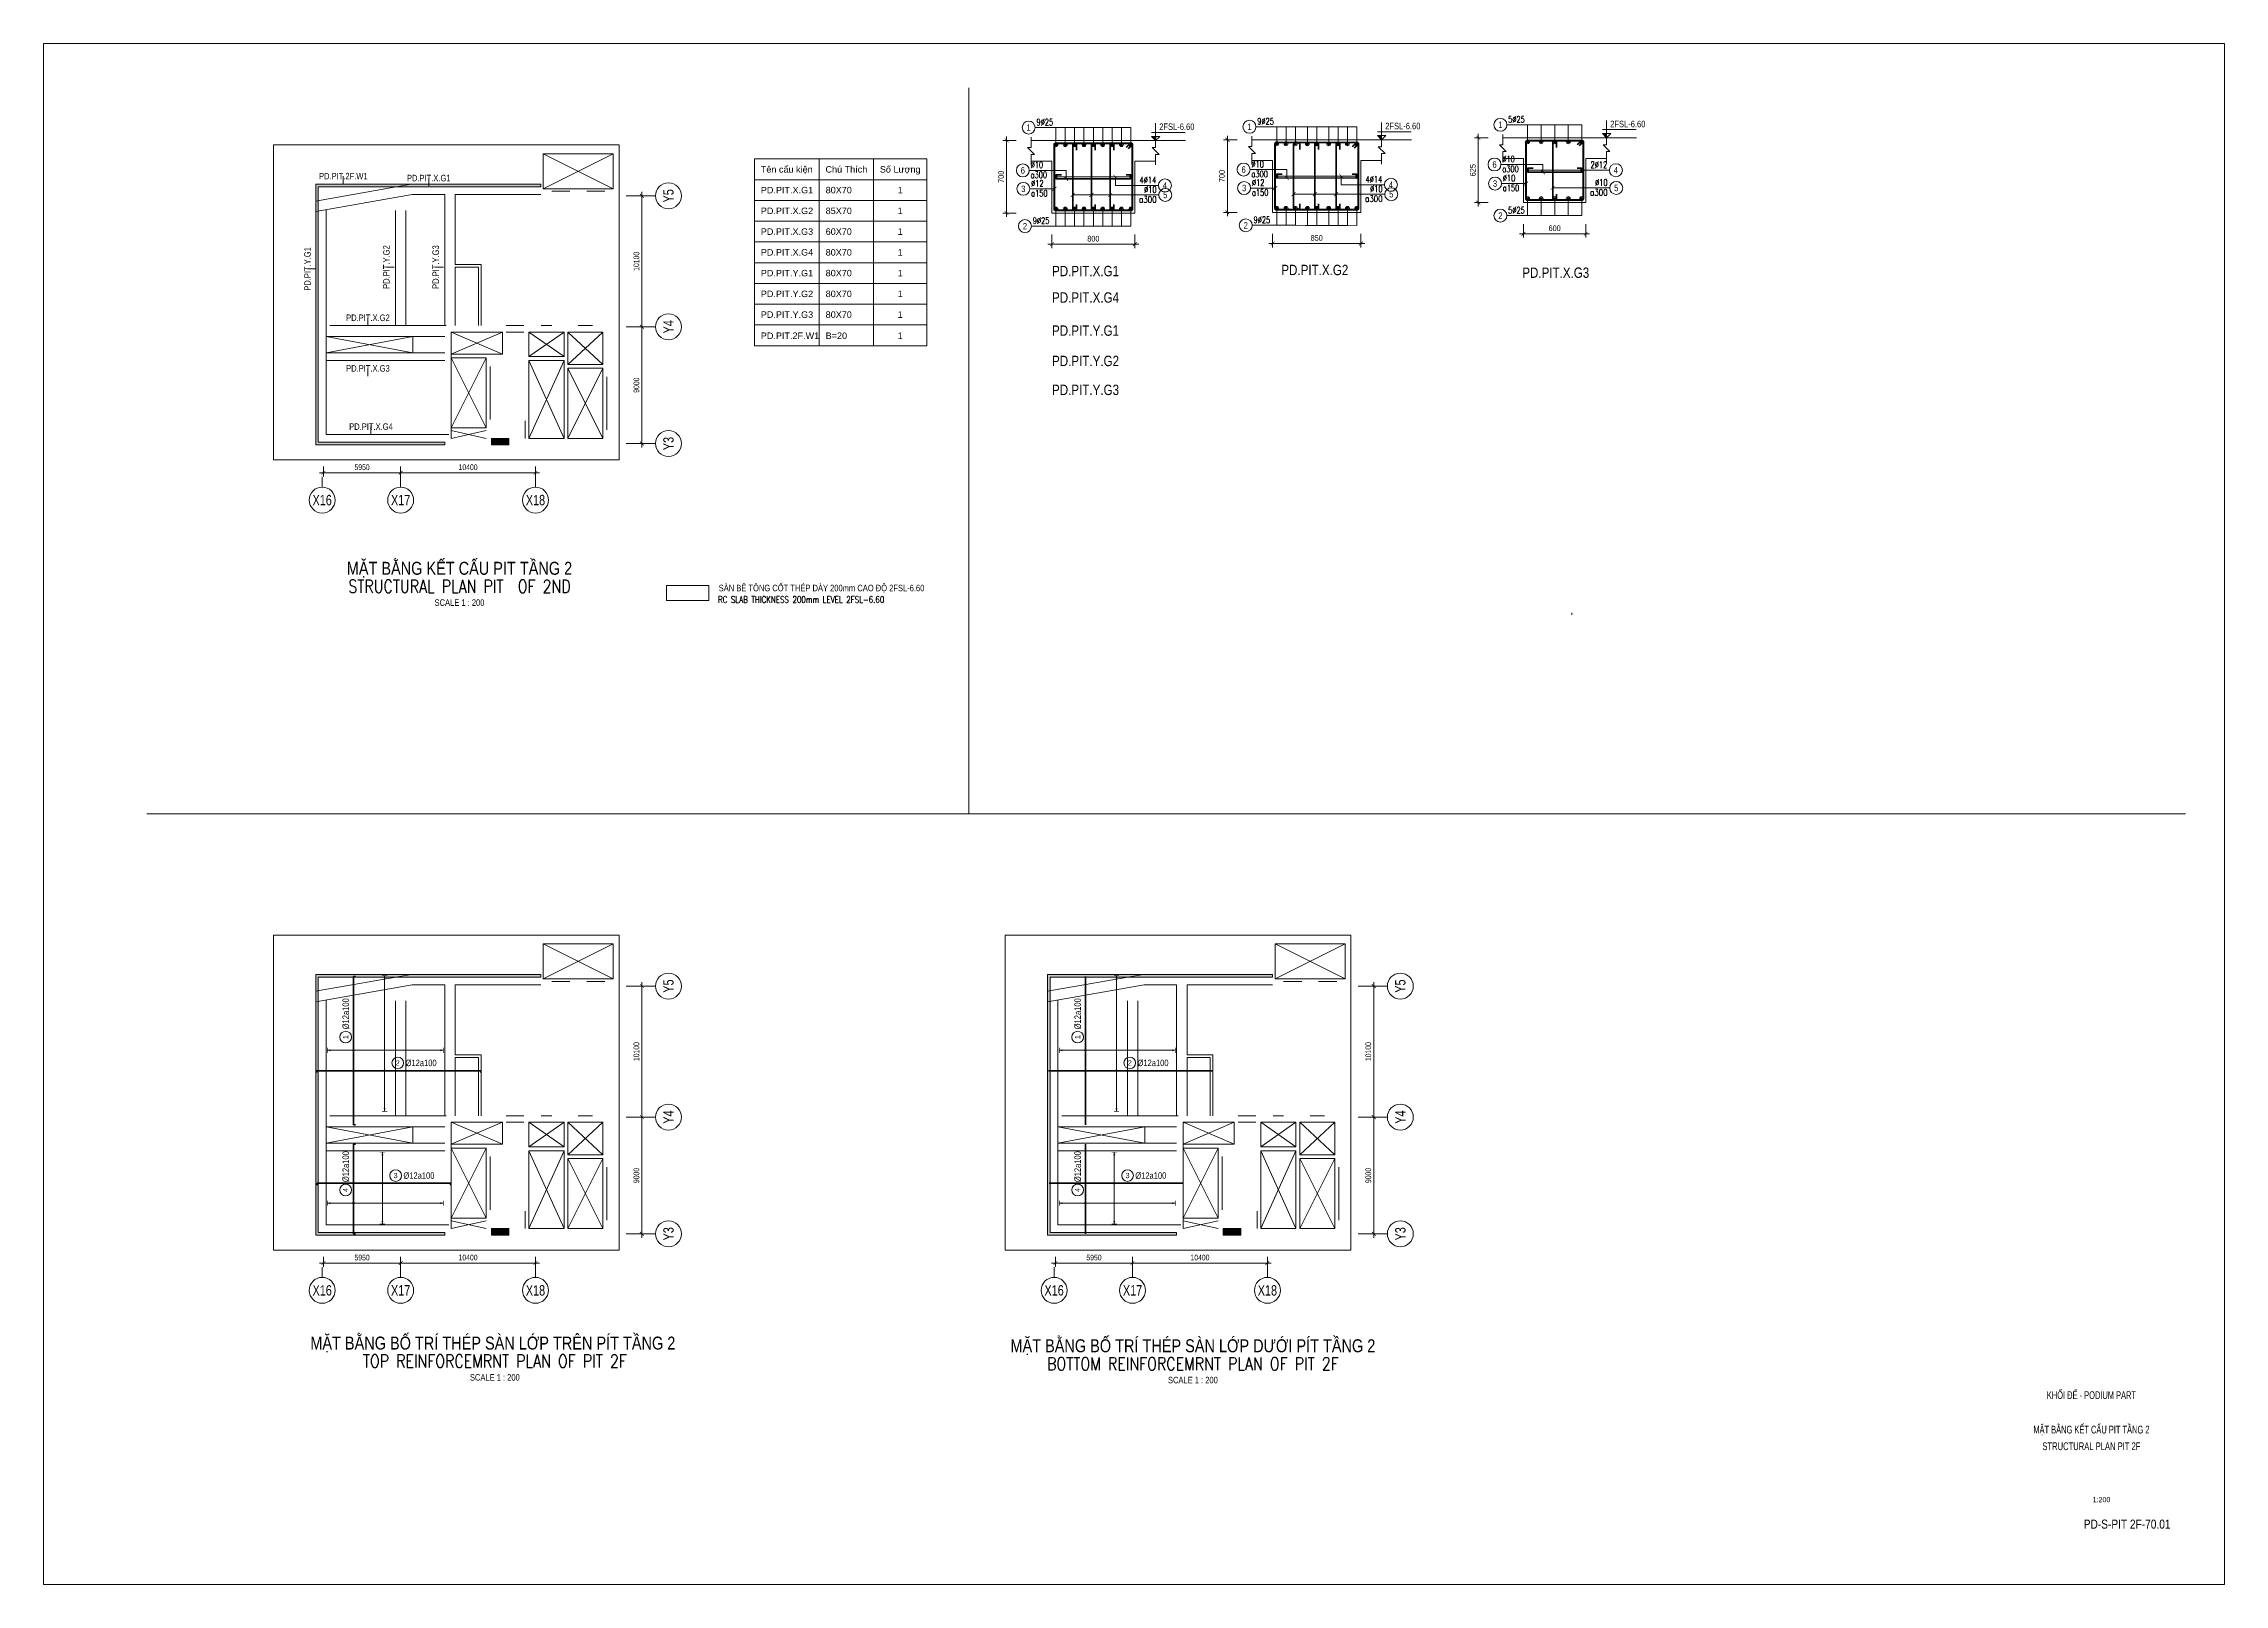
# Paper-space layout 'PD-S-3F-70.01' of a CAD drawing. Header units: millimetres. Extents: x 0 to 841, y 0 to 594.
# The model-space entities are those that its viewports show. They can reach past a viewport. Long polylines and large blocks are cut down to what shows.
import ezdxf
from ezdxf.enums import TextEntityAlignment as Align

# ---------------------------------------------------------------- set-up
doc = ezdxf.new("R2010")
doc.units = ezdxf.units.MM
doc.header["$MEASUREMENT"] = 0
for name, pattern in [('CENTER2', [1.125, 0.75, -0.125, 0.125, -0.125]), ('DASHED2', [9.525, 6.35, -3.175]), ('HIDDEN', [9.525, 6.35, -3.175])]:
    doc.linetypes.add(name, pattern=pattern)
doc.layers.get('Defpoints').update_dxf_attribs({"color": 153})
for name, color, linetype, lineweight in [('$1$NDC_S_VN TEXT', 7, 'Continuous', 20), ('$2$NDC_S_ANNO', 7, 'Continuous', 20), ('$2$NDC_S_DIM', 1, 'Continuous', 15), ('kata_dim', 8, 'Continuous', 5), ('kata_text', 7, 'Continuous', 30), ('NDC_FRAME', 7, 'Continuous', 18), ('NDC_S_ANNO', 7, 'Continuous', 20), ('NDC_S_AXIS', 5, 'CENTER2', 13), ('NDC_S_BEAM', 3, 'HIDDEN', 20), ('NDC_S_CONTINUOUS', 3, 'Continuous', 20), ('NDC_S_DIM', 1, 'Continuous', 9), ('NDC_S_ENG TEXT', 2, 'Continuous', 20), ('NDC_S_ENG TITLE', 3, 'Continuous', 20), ('NDC_S_OPENING', 9, 'DASHED2', 13), ('NDC_S_REBAR', 4, 'Continuous', 35), ('NDC_S_SLAB', 2, 'Continuous', 20), ('NDC_S_STIRRUP', 4, 'Continuous', 40), ('NDC_S_SYMBOL', 1, 'Continuous', 15), ('NDC_S_TEXT SYMBOL', 7, 'Continuous', 20), ('NDC_S_THIN LINE', 8, 'Continuous', 9), ('NDC_S_VN TEXT', 7, 'Continuous', 20), ('NDC_S_VN TITLE', 6, 'Continuous', 35)]:
    doc.layers.add(name, color=color, linetype=linetype, lineweight=lineweight)
doc.styles.add('$2$ARIAL', font='arial.ttf', dxfattribs={"width": 0.8})
doc.styles.add('$2$NDC_DIM', font='', dxfattribs={"width": 0.75})
doc.styles.add('ARIAL', font='arial.ttf', dxfattribs={"width": 0.8})
doc.styles.add('kata_text', font='arial.ttf', dxfattribs={"width": 0.8})
doc.styles.add('NDC_ANNO', font='', dxfattribs={"width": 0.8})
doc.styles.add('NDC_ARIAL', font='arial.ttf', dxfattribs={"width": 0.85})
doc.styles.add('NDC_DIM', font='', dxfattribs={"width": 0.75})
doc.styles.add('NDC_EN TXT', font='romans.shx', dxfattribs={"width": 0.8})
doc.styles.add('NDC_VIE TXT', font='arial.ttf', dxfattribs={"width": 0.8})
doc.styles.get('$2$NDC_DIM').set_extended_font_data('Dotum')
doc.styles.get('NDC_ANNO').set_extended_font_data('Dotum')
doc.styles.get('NDC_DIM').set_extended_font_data('Dotum')
doc.dimstyles.new('$2$NDC_dim_iso', dxfattribs={"dimtxt": 2.2, "dimasz": 1, "dimexe": 1.5, "dimexo": 2.5, "dimgap": 1, "dimtad": 1, "dimdec": 0, "dimzin": 0, "dimdsep": 46, "dimtxsty": '$2$NDC_DIM', "dimblk": '$2$DIMMARK', "dimcen": 0.09, "dimdle": 1.2, "dimclrd": 1, "dimclre": 1, "dimclrt": 3, "dimadec": 0, "dimazin": 0, "dimtfac": 1, "dimtdec": 0, "dimtix": 1, "dimtofl": 0, "dimtmove": 0, "dimatfit": 3, "dimfxl": 6, "dimfxlon": 1, "dimtolj": 1, "dimtzin": 0, "dimarcsym": 0})
doc.dimstyles.new('NDC_dim_200', dxfattribs={"dimscale": 200, "dimtxt": 2.2, "dimasz": 1.5, "dimexe": 1.5, "dimexo": 2.5, "dimgap": 1, "dimtad": 1, "dimdec": 0, "dimzin": 0, "dimdsep": 46, "dimtxsty": 'NDC_DIM', "dimblk": 'DIMMARK', "dimcen": 0.09, "dimdle": 1.2, "dimclrd": 1, "dimclre": 1, "dimclrt": 3, "dimadec": 0, "dimazin": 0, "dimtfac": 1, "dimtdec": 0, "dimtix": 1, "dimtofl": 0, "dimtmove": 0, "dimatfit": 3, "dimfxl": 6, "dimfxlon": 1, "dimtolj": 1, "dimtzin": 0, "dimarcsym": 0})
doc.dimstyles.new('NDC_dim_25', dxfattribs={"dimscale": 25, "dimtxt": 2.2, "dimasz": 1.5, "dimexe": 1.5, "dimexo": 2.5, "dimgap": 1, "dimtad": 1, "dimdec": 0, "dimzin": 0, "dimdsep": 46, "dimtxsty": 'ARIAL', "dimblk": 'DIMMARK', "dimcen": 0.09, "dimdle": 1.2, "dimclrd": 1, "dimclre": 1, "dimclrt": 3, "dimadec": 0, "dimazin": 0, "dimtfac": 1, "dimtdec": 0, "dimtix": 1, "dimtofl": 0, "dimtmove": 0, "dimatfit": 3, "dimfxl": 3.75, "dimfxlon": 1, "dimtolj": 1, "dimtzin": 0, "dimarcsym": 0})

psp = doc.layouts.new('PD-S-3F-70.01')

# ---------------------------------------------------------------- texts
at = {"color": 1, "linetype": 'Continuous', "style": 'NDC_ARIAL', "width": 0.85}
psp.add_text('1:200', height=2, dxfattribs=at).set_placement((793.62, 32.69), align=Align.MIDDLE_CENTER)
at = {"color": 1, "linetype": 'Continuous', "char_height": 3, "style": 'NDC_ARIAL'}
for s, insert, width, attachment_point in [('{\\W0.6;KHỐI ĐẾ - PODIUM PART}', (789.72, 72.93), 79.0015, 5), ('{\\W0.6;MẶT BẰNG KẾT CẤU PIT TẦNG 2}', (789.72, 61.17), 69.0096, 2), ('{\\W0.7;STRUCTURAL PLAN PIT 2F}', (789.72, 51.72), 65.5189, 8)]:
    psp.add_mtext(s, dxfattribs=dict(at, insert=insert, width=width, attachment_point=attachment_point))
at = {"color": 1, "linetype": 'Continuous', "insert": (820.23, 23.2), "char_height": 3.5, "attachment_point": 6, "style": 'NDC_ARIAL'}
psp.add_mtext('{\\W0.8;PD-S-PIT 2F-70.01}', dxfattribs=at)

msp = doc.modelspace()

# ---------------------------------------------------------------- texts
at = {"layer": 'NDC_S_ENG TEXT', "style": 'NDC_EN TXT', "width": 0.8}
msp.add_text('RC SLAB THICKNESS 200mm LEVEL 2FSL-6.60', height=500, dxfattribs=at).set_placement((54745, 55149))
at = {"layer": 'NDC_S_SLAB', "style": 'kata_text'}
for s, p in [('Tên cấu kiện', (60046, 88571)), ('Chú Thích', (64646, 88571)), ('Số Lượng', (68796, 88571)), ('1', (68796, 86971)), ('1', (68796, 85371)), ('1', (68796, 83771)), ('1', (68796, 82171)), ('1', (68796, 80571)), ('1', (68796, 78971)), ('1', (68796, 77371)), ('1', (68796, 75742))]:
    msp.add_text(s, height=500, dxfattribs=at).set_placement(p, align=Align.MIDDLE_CENTER)
for s, p in [('PD.PIT.X.G1', (58046, 86971)), ('80X70', (63046, 86971)), ('PD.PIT.X.G2', (58046, 85371)), ('85X70', (63046, 85371)), ('PD.PIT.X.G3', (58046, 83771)), ('PD.PIT.X.G4', (58046, 82171)), ('80X70', (63046, 82171)), ('60X70', (63046, 83771)), ('PD.PIT.Y.G1', (58046, 80571)), ('80X70', (63046, 80571)), ('PD.PIT.Y.G2', (58046, 78971)), ('80X70', (63046, 78971)), ('PD.PIT.Y.G3', (58046, 77371)), ('80X70', (63046, 77371)), ('PD.PIT.2F.W1', (58046, 75742)), ('B=20', (63046, 75742))]:
    msp.add_text(s, height=500, dxfattribs=at).set_placement(p, align=Align.MIDDLE_LEFT)
at = {"layer": 'NDC_S_VN TEXT', "style": 'NDC_VIE TXT', "width": 0.8}
msp.add_text('SÀN BÊ TÔNG CỐT THÉP DÀY 200mm CAO ĐỘ 2FSL-6.60', height=500, dxfattribs=at).set_placement((54796, 56040))

# ---------------------------------------------------------------- blocks, each defined once
blk = doc.blocks.new('Drawing name_symbol')
at = {"layer": 'NDC_S_ENG TITLE', "style": 'NDC_EN TXT', "width": 0.8}
blk.add_attdef('SECTDET1', text='', height=5, dxfattribs=at).set_placement((0, 1.01), align=Align.CENTER)
at = {"layer": 'NDC_S_TEXT SYMBOL', "lineweight": 25, "style": 'NDC_ANNO', "width": 0.8}
blk.add_attdef('SSCALE', text='', height=2.5, dxfattribs=at).set_placement((0, -4), align=Align.CENTER)
at = {"layer": 'NDC_S_VN TITLE', "style": 'NDC_VIE TXT', "width": 0.8}
blk.add_attdef('SECTDET2', text='', height=5, dxfattribs=at).set_placement((0, 7.97), align=Align.CENTER)
blk = doc.blocks.new('*U213')
h = blk.add_hatch(color=6)
edge = h.paths.add_edge_path()
edge.add_arc((-2.99, 0), 0.3, 0, 360)
for p, q in [((0, 0), (-29.29, 0)), ((-29.29, 0), (-29.29, -0.75)), ((0, 0), (34.07, 0)), ((34.07, 0), (34.07, -0.75)), ((-29.29, -0.75), (-29.29, -0.75)), ((34.07, -0.75), (34.07, -0.75))]:
    blk.add_line(p, q)
at = {"layer": 'kata_dim', "color": 6}
for q in [(-2.99, 36.61), (-2.99, -15.68)]:
    blk.add_line((-2.99, 0), q, dxfattribs=at)
for points in [[(-3.99, 36.61, 0.2, 0.2, 0), (-1.99, 36.61, 0, 0, 0)], [(-3.99, -15.68, 0.2, 0.2, 0), (-1.99, -15.68, 0, 0, 0)]]:
    blk.add_lwpolyline(points, format="xyseb", dxfattribs=at)
blk.add_circle((-2.99, 0), 0.3, dxfattribs=at)
at = {"layer": 'kata_dim'}
blk.add_circle((2.1, 3), 2.25, dxfattribs=at)
at = {"layer": 'kata_dim', "color": 6}
for points in [[(-3.39, 35.41), (-2.99, 36.61), (-2.59, 35.41)], [(-3.39, -14.48), (-2.99, -15.68), (-2.59, -14.48)]]:
    blk.add_solid(points, dxfattribs=at)
at = {"layer": 'kata_text', "style": 'kata_text', "width": 0.8}
blk.add_attdef('KHT', text='', height=2, dxfattribs=at).set_placement((2.1, 3), align=Align.MIDDLE_CENTER)
at = {"layer": 'kata_text', "color": 3, "style": 'kata_text', "width": 0.8}
blk.add_attdef('DKT', (5.1, 1.75), '', height=2.5, dxfattribs=at)
blk = doc.blocks.new('*U214')
h = blk.add_hatch(color=6)
edge = h.paths.add_edge_path()
edge.add_arc((-2.99, 0), 0.3, 0, 360)
for p, q in [((0, 0), (-31.74, 0)), ((-31.74, 0), (-31.74, -0.75)), ((0, 0), (25.42, 0)), ((25.42, 0), (25.42, -0.75)), ((-31.74, -0.75), (-31.74, -0.75)), ((25.42, -0.75), (25.42, -0.75))]:
    blk.add_line(p, q)
at = {"layer": 'kata_dim', "color": 6}
for q in [(-2.99, 10.07), (-2.99, -34.68)]:
    blk.add_line((-2.99, 0), q, dxfattribs=at)
for points in [[(-3.99, 10.07, 0.2, 0.2, 0), (-1.99, 10.07, 0, 0, 0)], [(-3.99, -34.68, 0.2, 0.2, 0), (-1.99, -34.68, 0, 0, 0)]]:
    blk.add_lwpolyline(points, format="xyseb", dxfattribs=at)
blk.add_circle((-2.99, 0), 0.3, dxfattribs=at)
at = {"layer": 'kata_dim'}
blk.add_circle((2.1, 3), 2.25, dxfattribs=at)
at = {"layer": 'kata_dim', "color": 6}
for points in [[(-3.39, 8.87), (-2.99, 10.07), (-2.59, 8.87)], [(-3.39, -33.48), (-2.99, -34.68), (-2.59, -33.48)]]:
    blk.add_solid(points, dxfattribs=at)
at = {"layer": 'kata_text', "style": 'kata_text', "width": 0.8}
blk.add_attdef('KHT', text='', height=2, dxfattribs=at).set_placement((2.1, 3), align=Align.MIDDLE_CENTER)
at = {"layer": 'kata_text', "color": 3, "style": 'kata_text', "width": 0.8}
blk.add_attdef('DKT', (5.1, 1.75), '', height=2.5, dxfattribs=at)
blk = doc.blocks.new('*U189')
at = {"layer": 'NDC_S_SYMBOL'}
blk.add_line((0, 5), (0, 9), dxfattribs=at)
blk.add_circle((0, 0), 5, dxfattribs=at)
at = {"layer": 'NDC_S_TEXT SYMBOL', "color": 7, "style": 'NDC_ANNO', "width": 0.8}
blk.add_attdef('GRID', text='', height=4, dxfattribs=at).set_placement((0, 0), align=Align.MIDDLE)
blk = doc.blocks.new('*U190')
at = {"layer": 'NDC_S_SYMBOL'}
blk.add_line((5, 0), (9, 0), dxfattribs=at)
blk.add_circle((0, 0), 5, dxfattribs=at)
at = {"layer": 'NDC_S_TEXT SYMBOL', "color": 7, "style": 'NDC_ANNO', "width": 0.8}
blk.add_attdef('GRID', text='', height=4, rotation=270, dxfattribs=at).set_placement((0, 0), align=Align.MIDDLE)
blk = doc.blocks.new('DIMMARK')
at = {"layer": 'NDC_S_DIM', "color": 1}
blk.add_line((-1.5, 0), (1, 0), dxfattribs=at)
at = {"layer": 'NDC_S_DIM', "color": 2, "const_width": 0.15}
blk.add_lwpolyline([(-0.5, -0.5), (0.5, 0.5)], dxfattribs=at)
blk = doc.blocks.new('*D317')
at = {"layer": 'Defpoints', "color": 0, "transparency": 16777216}
for p in [(-16350, -6553), (-10400, -6553), (-10400, -7540)]:
    blk.add_point(p, dxfattribs=at)
at = {"layer": 'NDC_FRAME', "color": 1, "lineweight": -2, "transparency": 16777216}
for p, q in [((-16350, -7053), (-16350, -7840)), ((-16050, -7540), (-10700, -7540)), ((-10400, -7053), (-10400, -7840))]:
    blk.add_line(p, q, dxfattribs=at)
at = {"layer": 'NDC_FRAME', "color": 1, "lineweight": -2, "transparency": 16777216, "xscale": 300, "yscale": 300, "zscale": 300, "rotation": 180}
blk.add_blockref('DIMMARK', (-16350, -7540), dxfattribs=at)
at = {"layer": 'NDC_FRAME', "color": 1, "lineweight": -2, "transparency": 16777216, "xscale": 300, "yscale": 300, "zscale": 300}
blk.add_blockref('DIMMARK', (-10400, -7540), dxfattribs=at)
at = {"layer": 'NDC_FRAME', "color": 3, "transparency": 16777216, "insert": (-13375, -7120), "char_height": 440, "attachment_point": 5, "style": 'NDC_DIM'}
blk.add_mtext('\\A1;5950', dxfattribs=at)
blk = doc.blocks.new('*D318')
at = {"layer": 'Defpoints', "color": 0, "transparency": 16777216}
for p in [(-10400, -6553), (0, -6553), (0, -7540)]:
    blk.add_point(p, dxfattribs=at)
at = {"layer": 'NDC_FRAME', "color": 1, "lineweight": -2, "transparency": 16777216}
for p, q in [((-10400, -7053), (-10400, -7840)), ((-10100, -7540), (-300, -7540)), ((0, -7053), (0, -7840))]:
    blk.add_line(p, q, dxfattribs=at)
at = {"layer": 'NDC_FRAME', "color": 1, "lineweight": -2, "transparency": 16777216, "xscale": 300, "yscale": 300, "zscale": 300, "rotation": 180}
blk.add_blockref('DIMMARK', (-10400, -7540), dxfattribs=at)
at = {"layer": 'NDC_FRAME', "color": 1, "lineweight": -2, "transparency": 16777216, "xscale": 300, "yscale": 300, "zscale": 300}
blk.add_blockref('DIMMARK', (0, -7540), dxfattribs=at)
at = {"layer": 'NDC_FRAME', "color": 3, "transparency": 16777216, "insert": (-5200, -7120), "char_height": 440, "attachment_point": 5, "style": 'NDC_DIM'}
blk.add_mtext('\\A1;10400', dxfattribs=at)
blk = doc.blocks.new('*D319')
at = {"layer": 'Defpoints', "color": 0, "transparency": 16777216}
for p in [(6444, 3711), (8206, 3711), (6444, -5289)]:
    blk.add_point(p, dxfattribs=at)
at = {"layer": 'NDC_FRAME', "color": 1, "lineweight": -2, "transparency": 16777216}
for p, q in [((7006, 3711), (8506, 3711)), ((8206, -4989), (8206, 3411)), ((7006, -5289), (8506, -5289))]:
    blk.add_line(p, q, dxfattribs=at)
at = {"layer": 'NDC_FRAME', "color": 1, "lineweight": -2, "transparency": 16777216, "xscale": 300, "yscale": 300, "zscale": 300}
for p, rotation in [((8206, 3711), 90), ((8206, -5289), 270)]:
    blk.add_blockref('DIMMARK', p, dxfattribs=dict(at, rotation=rotation))
at = {"layer": 'NDC_FRAME', "color": 3, "transparency": 16777216, "insert": (7786, -789), "char_height": 440, "attachment_point": 5, "rotation": 90, "style": 'NDC_DIM'}
blk.add_mtext('\\A1;9000', dxfattribs=at)
blk = doc.blocks.new('*D320')
at = {"layer": 'Defpoints', "color": 0, "transparency": 16777216}
for p in [(6444, 13811), (8206, 13811), (6444, 3711)]:
    blk.add_point(p, dxfattribs=at)
at = {"layer": 'NDC_FRAME', "color": 1, "lineweight": -2, "transparency": 16777216}
for p, q in [((7006, 13811), (8506, 13811)), ((8206, 4011), (8206, 13511)), ((7006, 3711), (8506, 3711))]:
    blk.add_line(p, q, dxfattribs=at)
at = {"layer": 'NDC_FRAME', "color": 1, "lineweight": -2, "transparency": 16777216, "xscale": 300, "yscale": 300, "zscale": 300}
for p, rotation in [((8206, 13811), 90), ((8206, 3711), 270)]:
    blk.add_blockref('DIMMARK', p, dxfattribs=dict(at, rotation=rotation))
at = {"layer": 'NDC_FRAME', "color": 3, "transparency": 16777216, "insert": (7786, 8761), "char_height": 440, "attachment_point": 5, "rotation": 90, "style": 'NDC_DIM'}
blk.add_mtext('\\A1;10100', dxfattribs=at)
blk = doc.blocks.new('$2$DIMMARK')
at = {"layer": '$2$NDC_S_DIM', "color": 1}
blk.add_line((-1.5, 0), (1, 0), dxfattribs=at)
at = {"layer": '$2$NDC_S_DIM', "color": 2, "const_width": 0.1}
blk.add_lwpolyline([(-0.42, -0.42), (0.42, 0.42)], dxfattribs=at)
blk = doc.blocks.new('*U287')
h = blk.add_hatch(color=6)
edge = h.paths.add_edge_path()
edge.add_arc((-2.99, 0), 0.3, 0, 360)
for p, q in [((0, 0), (-28.12, 0)), ((-28.12, 0), (-28.12, -0.75)), ((0, 0), (23.27, 0)), ((23.27, 0), (23.27, -0.75)), ((-28.12, -0.75), (-28.12, -0.75)), ((23.27, -0.75), (23.27, -0.75))]:
    blk.add_line(p, q)
at = {"layer": 'kata_dim', "color": 6}
for q in [(-2.99, 12.04), (-2.99, -15.68)]:
    blk.add_line((-2.99, 0), q, dxfattribs=at)
for points in [[(-3.99, 12.04, 0.2, 0.2, 0), (-1.99, 12.04, 0, 0, 0)], [(-3.99, -15.68, 0.2, 0.2, 0), (-1.99, -15.68, 0, 0, 0)]]:
    blk.add_lwpolyline(points, format="xyseb", dxfattribs=at)
blk.add_circle((-2.99, 0), 0.3, dxfattribs=at)
at = {"layer": 'kata_dim'}
blk.add_circle((2.1, 3), 2.25, dxfattribs=at)
at = {"layer": 'kata_dim', "color": 6}
for points in [[(-3.39, 10.84), (-2.99, 12.04), (-2.59, 10.84)], [(-3.39, -14.48), (-2.99, -15.68), (-2.59, -14.48)]]:
    blk.add_solid(points, dxfattribs=at)
at = {"layer": 'kata_text', "style": 'kata_text', "width": 0.8}
blk.add_attdef('KHT', text='', height=2, dxfattribs=at).set_placement((2.1, 3), align=Align.MIDDLE_CENTER)
at = {"layer": 'kata_text', "color": 3, "style": 'kata_text', "width": 0.8}
blk.add_attdef('DKT', (5.1, 1.75), '', height=2.5, dxfattribs=at)
blk = doc.blocks.new('*U288')
h = blk.add_hatch(color=6)
edge = h.paths.add_edge_path()
edge.add_arc((-2.99, 0), 0.3, 0, 360)
for p, q in [((0, 0), (-14.81, 0)), ((-14.81, 0), (-14.81, -0.75)), ((0, 0), (19.8, 0)), ((19.8, 0), (19.8, -0.75)), ((-14.81, -0.75), (-14.81, -0.75)), ((19.8, -0.75), (19.8, -0.75))]:
    blk.add_line(p, q)
at = {"layer": 'kata_dim', "color": 6}
for q in [(-2.99, 10.07), (-2.99, -34.68)]:
    blk.add_line((-2.99, 0), q, dxfattribs=at)
for points in [[(-3.99, 10.07, 0.2, 0.2, 0), (-1.99, 10.07, 0, 0, 0)], [(-3.99, -34.68, 0.2, 0.2, 0), (-1.99, -34.68, 0, 0, 0)]]:
    blk.add_lwpolyline(points, format="xyseb", dxfattribs=at)
blk.add_circle((-2.99, 0), 0.3, dxfattribs=at)
at = {"layer": 'kata_dim'}
blk.add_circle((2.1, 3), 2.25, dxfattribs=at)
at = {"layer": 'kata_dim', "color": 6}
for points in [[(-3.39, 8.87), (-2.99, 10.07), (-2.59, 8.87)], [(-3.39, -33.48), (-2.99, -34.68), (-2.59, -33.48)]]:
    blk.add_solid(points, dxfattribs=at)
at = {"layer": 'kata_text', "style": 'kata_text', "width": 0.8}
blk.add_attdef('KHT', text='', height=2, dxfattribs=at).set_placement((2.1, 3), align=Align.MIDDLE_CENTER)
at = {"layer": 'kata_text', "color": 3, "style": 'kata_text', "width": 0.8}
blk.add_attdef('DKT', (5.1, 1.75), '', height=2.5, dxfattribs=at)
blk = doc.blocks.new('*U292')
h = blk.add_hatch(color=6)
edge = h.paths.add_edge_path()
edge.add_arc((-2.99, 0), 0.3, 0, 360)
for p, q in [((0, 0), (-29.29, 0)), ((-29.29, 0), (-29.29, 0)), ((0, 0), (34.07, 0)), ((34.07, 0), (34.07, 0)), ((34.07, 0), (34.07, 0)), ((-29.29, 0), (-29.29, 0))]:
    blk.add_line(p, q)
at = {"layer": 'kata_dim', "color": 6}
for q in [(-2.99, 36.61), (-2.99, -15.68)]:
    blk.add_line((-2.99, 0), q, dxfattribs=at)
for points in [[(-3.99, 36.61, 0.2, 0.2, 0), (-1.99, 36.61, 0, 0, 0)], [(-3.99, -15.68, 0.2, 0.2, 0), (-1.99, -15.68, 0, 0, 0)]]:
    blk.add_lwpolyline(points, format="xyseb", dxfattribs=at)
blk.add_circle((-2.99, 0), 0.3, dxfattribs=at)
at = {"layer": 'kata_dim'}
blk.add_circle((2.1, 3), 2.25, dxfattribs=at)
at = {"layer": 'kata_dim', "color": 6}
for points in [[(-3.39, 35.41), (-2.99, 36.61), (-2.59, 35.41)], [(-3.39, -14.48), (-2.99, -15.68), (-2.59, -14.48)]]:
    blk.add_solid(points, dxfattribs=at)
at = {"layer": 'kata_text', "style": 'kata_text', "width": 0.8}
blk.add_attdef('KHT', text='', height=2, dxfattribs=at).set_placement((2.1, 3), align=Align.MIDDLE_CENTER)
at = {"layer": 'kata_text', "color": 3, "style": 'kata_text', "width": 0.8}
blk.add_attdef('DKT', (5.1, 1.75), '', height=2.5, dxfattribs=at)
blk = doc.blocks.new('*U291')
h = blk.add_hatch(color=6)
edge = h.paths.add_edge_path()
edge.add_arc((-2.99, 0), 0.3, 0, 360)
for p, q in [((0, 0), (-31.74, 0)), ((-31.74, 0), (-31.74, 0)), ((0, 0), (25.42, 0)), ((25.42, 0), (25.42, 0)), ((25.42, 0), (25.42, 0)), ((-31.74, 0), (-31.74, 0))]:
    blk.add_line(p, q)
at = {"layer": 'kata_dim', "color": 6}
for q in [(-2.99, 10.07), (-2.99, -34.68)]:
    blk.add_line((-2.99, 0), q, dxfattribs=at)
for points in [[(-3.99, 10.07, 0.2, 0.2, 0), (-1.99, 10.07, 0, 0, 0)], [(-3.99, -34.68, 0.2, 0.2, 0), (-1.99, -34.68, 0, 0, 0)]]:
    blk.add_lwpolyline(points, format="xyseb", dxfattribs=at)
blk.add_circle((-2.99, 0), 0.3, dxfattribs=at)
at = {"layer": 'kata_dim'}
blk.add_circle((2.1, 3), 2.25, dxfattribs=at)
at = {"layer": 'kata_dim', "color": 6}
for points in [[(-3.39, 8.87), (-2.99, 10.07), (-2.59, 8.87)], [(-3.39, -33.48), (-2.99, -34.68), (-2.59, -33.48)]]:
    blk.add_solid(points, dxfattribs=at)
at = {"layer": 'kata_text', "style": 'kata_text', "width": 0.8}
blk.add_attdef('KHT', text='', height=2, dxfattribs=at).set_placement((2.1, 3), align=Align.MIDDLE_CENTER)
at = {"layer": 'kata_text', "color": 3, "style": 'kata_text', "width": 0.8}
blk.add_attdef('DKT', (5.1, 1.75), '', height=2.5, dxfattribs=at)
blk = doc.blocks.new('*U290')
h = blk.add_hatch(color=6)
edge = h.paths.add_edge_path()
edge.add_arc((-2.99, 0), 0.3, 0, 360)
for p, q in [((0, 0), (-28.12, 0)), ((-28.12, 0), (-28.12, 0)), ((0, 0), (23.27, 0)), ((23.27, 0), (23.27, 0)), ((23.27, 0), (23.27, 0)), ((-28.12, 0), (-28.12, 0))]:
    blk.add_line(p, q)
at = {"layer": 'kata_dim', "color": 6}
for q in [(-2.99, 12.04), (-2.99, -15.68)]:
    blk.add_line((-2.99, 0), q, dxfattribs=at)
for points in [[(-3.99, 12.04, 0.2, 0.2, 0), (-1.99, 12.04, 0, 0, 0)], [(-3.99, -15.68, 0.2, 0.2, 0), (-1.99, -15.68, 0, 0, 0)]]:
    blk.add_lwpolyline(points, format="xyseb", dxfattribs=at)
blk.add_circle((-2.99, 0), 0.3, dxfattribs=at)
at = {"layer": 'kata_dim'}
blk.add_circle((2.1, 3), 2.25, dxfattribs=at)
at = {"layer": 'kata_dim', "color": 6}
for points in [[(-3.39, 10.84), (-2.99, 12.04), (-2.59, 10.84)], [(-3.39, -14.48), (-2.99, -15.68), (-2.59, -14.48)]]:
    blk.add_solid(points, dxfattribs=at)
at = {"layer": 'kata_text', "style": 'kata_text', "width": 0.8}
blk.add_attdef('KHT', text='', height=2, dxfattribs=at).set_placement((2.1, 3), align=Align.MIDDLE_CENTER)
at = {"layer": 'kata_text', "color": 3, "style": 'kata_text', "width": 0.8}
blk.add_attdef('DKT', (5.1, 1.75), '', height=2.5, dxfattribs=at)
blk = doc.blocks.new('*U289')
h = blk.add_hatch(color=6)
edge = h.paths.add_edge_path()
edge.add_arc((-2.99, 0), 0.3, 0, 360)
for p, q in [((0, 0), (-14.81, 0)), ((-14.81, 0), (-14.81, 0)), ((0, 0), (19.8, 0)), ((19.8, 0), (19.8, 0)), ((19.8, 0), (19.8, 0)), ((-14.81, 0), (-14.81, 0))]:
    blk.add_line(p, q)
at = {"layer": 'kata_dim', "color": 6}
for q in [(-2.99, 10.07), (-2.99, -34.68)]:
    blk.add_line((-2.99, 0), q, dxfattribs=at)
for points in [[(-3.99, 10.07, 0.2, 0.2, 0), (-1.99, 10.07, 0, 0, 0)], [(-3.99, -34.68, 0.2, 0.2, 0), (-1.99, -34.68, 0, 0, 0)]]:
    blk.add_lwpolyline(points, format="xyseb", dxfattribs=at)
blk.add_circle((-2.99, 0), 0.3, dxfattribs=at)
at = {"layer": 'kata_dim'}
blk.add_circle((2.1, 3), 2.25, dxfattribs=at)
at = {"layer": 'kata_dim', "color": 6}
for points in [[(-3.39, 8.87), (-2.99, 10.07), (-2.59, 8.87)], [(-3.39, -33.48), (-2.99, -34.68), (-2.59, -33.48)]]:
    blk.add_solid(points, dxfattribs=at)
at = {"layer": 'kata_text', "style": 'kata_text', "width": 0.8}
blk.add_attdef('KHT', text='', height=2, dxfattribs=at).set_placement((2.1, 3), align=Align.MIDDLE_CENTER)
at = {"layer": 'kata_text', "color": 3, "style": 'kata_text', "width": 0.8}
blk.add_attdef('DKT', (5.1, 1.75), '', height=2.5, dxfattribs=at)
blk = doc.blocks.new('kata_block_CT')
at = {"layer": 'NDC_S_ANNO'}
blk.add_hatch(color=3, dxfattribs=at).paths.add_polyline_path([(0, 1.6), (-1.61, 1.6), (0, 0)])
at = {"layer": 'NDC_S_ANNO', "ltscale": 50}
h = blk.add_hatch(dxfattribs=at)
h.set_pattern_fill('ANSI31', color=256, scale=1.406251, style=0)
h.set_pattern_definition([(45, (0, 5e-12), (-3.157, 3.157), [])])
h.paths.add_polyline_path([(0, 1.6), (0, 0), (1.61, 1.6)])
for p, q in [((11.56, 0), (-1.64, 0)), ((-1.59, 3.14), (11.47, 3.14))]:
    blk.add_line(p, q, dxfattribs=at)
at = {"layer": 'NDC_S_ANNO', "color": 8, "ltscale": 50}
blk.add_lwpolyline([(0, 0), (-1.61, 1.6), (0, 1.6)], dxfattribs=at)
at = {"layer": 'NDC_S_ANNO', "ltscale": 50}
for points in [[(0, 0), (-1.61, 1.6), (0, 1.6)], [(0, 6.69), (0, 0)], [(0, 0), (1.61, 1.6), (0, 1.6)]]:
    blk.add_lwpolyline(points, dxfattribs=at)
at = {"layer": 'NDC_S_TEXT SYMBOL', "color": 3, "style": 'NDC_ANNO', "width": 0.8}
blk.add_attdef('CT', (1.41, 4.07), '', height=2.5, dxfattribs=at)
blk = doc.blocks.new('*D225')
at = {"layer": 'Defpoints', "color": 0, "transparency": 16777216}
for p in [(79018, 73132), (79818, 73132), (79818, 72832)]:
    blk.add_point(p, dxfattribs=at)
at = {"layer": 'NDC_S_DIM', "color": 1, "lineweight": -2, "transparency": 16777216}
for p, q in [((79018, 72925), (79018, 72794)), ((79055, 72832), (79780, 72832)), ((79818, 72925), (79818, 72794))]:
    blk.add_line(p, q, dxfattribs=at)
at = {"layer": 'NDC_S_DIM', "color": 1, "lineweight": -2, "transparency": 16777216, "xscale": 37.5, "yscale": 37.5, "zscale": 37.5, "rotation": 180}
blk.add_blockref('DIMMARK', (79018, 72832), dxfattribs=at)
at = {"layer": 'NDC_S_DIM', "color": 1, "lineweight": -2, "transparency": 16777216, "xscale": 37.5, "yscale": 37.5, "zscale": 37.5}
blk.add_blockref('DIMMARK', (79818, 72832), dxfattribs=at)
at = {"layer": 'NDC_S_DIM', "color": 3, "transparency": 16777216, "insert": (79418, 72885), "char_height": 55, "attachment_point": 5, "style": 'ARIAL'}
blk.add_mtext('\\A1;800', dxfattribs=at)
blk = doc.blocks.new('*D226')
at = {"layer": 'Defpoints', "color": 0, "transparency": 16777216}
for p in [(79088, 73832), (78582, 73132), (79088, 73132)]:
    blk.add_point(p, dxfattribs=at)
at = {"layer": 'NDC_S_DIM', "color": 1, "lineweight": -2, "transparency": 16777216}
for p, q in [((78675, 73832), (78544, 73832)), ((78582, 73794), (78582, 73169)), ((78675, 73132), (78544, 73132))]:
    blk.add_line(p, q, dxfattribs=at)
at = {"layer": 'NDC_S_DIM', "color": 1, "lineweight": -2, "transparency": 16777216, "xscale": 37.5, "yscale": 37.5, "zscale": 37.5}
for p, rotation in [((78582, 73832), 90), ((78582, 73132), 270)]:
    blk.add_blockref('DIMMARK', p, dxfattribs=dict(at, rotation=rotation))
at = {"layer": 'NDC_S_DIM', "color": 3, "transparency": 16777216, "insert": (78528, 73482), "char_height": 55, "attachment_point": 5, "rotation": 90, "style": 'ARIAL'}
blk.add_mtext('\\A1;700', dxfattribs=at)
blk = doc.blocks.new('kata_block_THEP')
at = {"layer": 'NDC_S_REBAR', "color": 0}
for p, q in [((-0.5, 0), (0.5, 0)), ((-0.35, 0.35), (0.35, -0.35)), ((0.35, 0.35), (-0.35, -0.35)), ((0, 0.5), (0, -0.5))]:
    blk.add_line(p, q, dxfattribs=at)
at = {"layer": 'NDC_S_REBAR', "color": 0, "const_width": 0.0833}
blk.add_lwpolyline([(-0.5, 0, 1), (0.5, 0, 1), (-0.5, 0, 1)], format="xyb", dxfattribs=at)
blk = doc.blocks.new('*U296')
blk.add_circle((-2.5, 0), 2.5)
at = {"layer": 'NDC_S_VN TEXT', "color": 7, "style": 'ARIAL', "width": 0.8}
blk.add_attdef('SH2', text='', height=2.5, dxfattribs=at).set_placement((-2.5, 0), align=Align.MIDDLE)
at = {"layer": 'NDC_S_VN TEXT', "color": 3, "style": 'NDC_EN TXT', "width": 0.75}
blk.add_attdef('DK1', (0.5, 0.85), '', height=2.5, dxfattribs=at)
blk = doc.blocks.new('*U297')
blk.add_circle((-2.5, 0), 2.5)
at = {"layer": 'NDC_S_VN TEXT', "color": 7, "style": 'ARIAL', "width": 0.8}
blk.add_attdef('SH2', text='', height=2.5, dxfattribs=at).set_placement((-2.5, 0), align=Align.MIDDLE)
at = {"layer": 'NDC_S_VN TEXT', "color": 3, "style": 'NDC_EN TXT', "width": 0.75}
for tag, p in [('DK1', (0.5, 0.85)), ('KC1', (0.5, -2.97))]:
    blk.add_attdef(tag, p, '', height=2.5, dxfattribs=at)
blk = doc.blocks.new('*U298')
blk.add_circle((2.5, 0), 2.5)
at = {"layer": 'NDC_S_VN TEXT', "color": 3, "style": 'NDC_EN TXT'}
for tag, width, p in [('DK2', 0.75, (-0.85, 0.85)), ('KC2', 0.8, (-0.85, -2.97))]:
    blk.add_attdef(tag, text='', height=2.5, dxfattribs=dict(at, width=width)).set_placement(p, align=Align.RIGHT)
at = {"layer": 'NDC_S_VN TEXT', "color": 7, "style": 'ARIAL', "width": 0.8}
blk.add_attdef('SH3', text='', height=2.5, dxfattribs=at).set_placement((2.5, 0), align=Align.MIDDLE)
blk = doc.blocks.new('*U299')
blk.add_circle((2.5, 0), 2.5)
at = {"layer": 'NDC_S_VN TEXT', "color": 3, "style": 'NDC_EN TXT', "width": 0.75}
blk.add_attdef('DK2', text='', height=2.5, dxfattribs=at).set_placement((-0.85, 0.85), align=Align.RIGHT)
at = {"layer": 'NDC_S_VN TEXT', "color": 7, "style": 'ARIAL', "width": 0.8}
blk.add_attdef('SH3', text='', height=2.5, dxfattribs=at).set_placement((2.5, 0), align=Align.MIDDLE)
blk = doc.blocks.new('kata_block_TD')
at = {"color": 6, "linetype": 'ByBlock', "lineweight": -2, "style": 'ARIAL', "width": 0.8}
blk.add_attdef('SECTDET2', text='', height=5, dxfattribs=at).set_placement((0, 8), align=Align.CENTER)
at = {"color": 0, "linetype": 'ByBlock', "lineweight": -2, "style": 'ARIAL', "width": 0.8}
blk.add_attdef('SECTDET1', text='', height=5, dxfattribs=at).set_placement((0, 1.5), align=Align.CENTER)
at = {"color": 3, "lineweight": 25, "style": 'ARIAL', "width": 0.8}
blk.add_attdef('SSCALE', text='', height=2.5, dxfattribs=at).set_placement((0, -4), align=Align.CENTER)
blk = doc.blocks.new('*D293')
at = {"layer": 'Defpoints', "color": 0, "transparency": 16777216}
for p in [(87766, 77437), (88616, 77436), (88616, 77137)]:
    blk.add_point(p, dxfattribs=at)
at = {"layer": 'NDC_S_DIM', "color": 1, "lineweight": -2, "transparency": 16777216}
for p, q in [((87766, 77231), (87766, 77099)), ((88616, 77231), (88616, 77099)), ((87804, 77137), (88579, 77137))]:
    blk.add_line(p, q, dxfattribs=at)
at = {"layer": 'NDC_S_DIM', "color": 1, "lineweight": -2, "transparency": 16777216, "xscale": 37.5, "yscale": 37.5, "zscale": 37.5, "rotation": 180}
blk.add_blockref('DIMMARK', (87766, 77137), dxfattribs=at)
at = {"layer": 'NDC_S_DIM', "color": 1, "lineweight": -2, "transparency": 16777216, "xscale": 37.5, "yscale": 37.5, "zscale": 37.5}
blk.add_blockref('DIMMARK', (88616, 77137), dxfattribs=at)
at = {"layer": 'NDC_S_DIM', "color": 3, "transparency": 16777216, "insert": (88191, 77190), "char_height": 55, "attachment_point": 5, "style": 'ARIAL'}
blk.add_mtext('\\A1;850', dxfattribs=at)
blk = doc.blocks.new('*D294')
at = {"layer": 'Defpoints', "color": 0, "transparency": 16777216}
for p in [(87836, 78137), (87330, 77437), (87836, 77437)]:
    blk.add_point(p, dxfattribs=at)
at = {"layer": 'NDC_S_DIM', "color": 1, "lineweight": -2, "transparency": 16777216}
for p, q in [((87424, 78137), (87293, 78137)), ((87330, 78099), (87330, 77474)), ((87424, 77437), (87293, 77437))]:
    blk.add_line(p, q, dxfattribs=at)
at = {"layer": 'NDC_S_DIM', "color": 1, "lineweight": -2, "transparency": 16777216, "xscale": 37.5, "yscale": 37.5, "zscale": 37.5}
for p, rotation in [((87330, 78137), 90), ((87330, 77437), 270)]:
    blk.add_blockref('DIMMARK', p, dxfattribs=dict(at, rotation=rotation))
at = {"layer": 'NDC_S_DIM', "color": 3, "transparency": 16777216, "insert": (87277, 77787), "char_height": 55, "attachment_point": 5, "rotation": 90, "style": 'ARIAL'}
blk.add_mtext('\\A1;700', dxfattribs=at)
blk = doc.blocks.new('*D223')
at = {"layer": 'Defpoints', "color": 0, "transparency": 16777216}
for p in [(567, 249), (1167, 249), (1167, -51)]:
    blk.add_point(p, dxfattribs=at)
at = {"layer": 'NDC_S_DIM', "color": 1, "lineweight": -2, "transparency": 16777216}
for p, q in [((567, 43), (567, -88)), ((1167, 43), (1167, -88)), ((605, -51), (1130, -51))]:
    blk.add_line(p, q, dxfattribs=at)
at = {"layer": 'NDC_S_DIM', "color": 1, "lineweight": -2, "transparency": 16777216, "xscale": 37.5, "yscale": 37.5, "zscale": 37.5, "rotation": 180}
blk.add_blockref('DIMMARK', (567, -51), dxfattribs=at)
at = {"layer": 'NDC_S_DIM', "color": 1, "lineweight": -2, "transparency": 16777216, "xscale": 37.5, "yscale": 37.5, "zscale": 37.5}
blk.add_blockref('DIMMARK', (1167, -51), dxfattribs=at)
at = {"layer": 'NDC_S_DIM', "color": 3, "transparency": 16777216, "insert": (867, 2), "char_height": 55, "attachment_point": 5, "style": 'ARIAL'}
blk.add_mtext('\\A1;600', dxfattribs=at)
blk = doc.blocks.new('*D224')
at = {"layer": 'Defpoints', "color": 0, "transparency": 16777216}
for p in [(637, 874), (131, 249), (637, 249)]:
    blk.add_point(p, dxfattribs=at)
at = {"layer": 'NDC_S_DIM', "color": 1, "lineweight": -2, "transparency": 16777216}
for p, q in [((225, 874), (94, 874)), ((131, 837), (131, 287)), ((225, 249), (94, 249))]:
    blk.add_line(p, q, dxfattribs=at)
at = {"layer": 'NDC_S_DIM', "color": 1, "lineweight": -2, "transparency": 16777216, "xscale": 37.5, "yscale": 37.5, "zscale": 37.5}
for p, rotation in [((131, 874), 90), ((131, 249), 270)]:
    blk.add_blockref('DIMMARK', p, dxfattribs=dict(at, rotation=rotation))
at = {"layer": 'NDC_S_DIM', "color": 3, "transparency": 16777216, "insert": (78, 562), "char_height": 55, "attachment_point": 5, "rotation": 90, "style": 'ARIAL'}
blk.add_mtext('\\A1;625', dxfattribs=at)
blk = doc.blocks.new('A$C26D4552A')
at = {"layer": 'NDC_FRAME'}
h = blk.add_hatch(color=251, dxfattribs=at)
h.dxf.hatch_style = 1
h.paths.add_polyline_path([(-2050, -4888.9), (-3400, -4888.9), (-3400, -5388.9), (-2050, -5388.9)])
at = {"layer": 'NDC_S_SLAB'}
h = blk.add_hatch(dxfattribs=at)
h.set_pattern_fill('ANSI31', color=253, scale=10)
h.set_pattern_definition([(45, (-40665, -72718), (-0.883883476, 0.883883476), [])])
h.paths.add_polyline_path([(-7000, -5388.9), (-16950.1, -5388.9), (-16950.1, 14711.1), (400, 14711.1), (400, 14511.1), (-16750.1, 14511.1), (-16750.1, -5188.9), (-7000, -5188.9)])
at = {"layer": 'NDC_FRAME', "color": 6}
blk.add_lwpolyline([(-2050, -4888.9), (-3400, -4888.9), (-3400, -5388.9), (-2050, -5388.9)], close=True, dxfattribs=at)
at = {"layer": 'NDC_S_BEAM', "ltscale": 150}
for p, q in [((-9578.6, 14711.1), (-16970, 13411.1)), ((-9508.8, 13911.1), (-16950.1, 12602.3)), ((-9508.8, 13911.1), (-7000, 13911.1)), ((-7000, 3811.1), (-7000, 13911.1)), ((-16150.1, 12743), (-16150.1, -4588.9)), ((-10799.9, 12672), (-10799.9, 3822)), ((-10000.1, 12687), (-10000.1, 3837)), ((-6200, 3811.1), (-6200, 8300.7)), ((-4405.1, 8300.7), (-6200, 8300.7)), ((-4405.1, 8300.7), (-4405.1, 3811.1)), ((-15857.5, 3811.1), (-6887.5, 3811.1)), ((-16150.1, 1711.1), (-7000, 1711.1)), ((-15970, 2961.1), (-7000, 2961.1)), ((-16150.1, 1111.1), (-7000, 1111.1))]:
    blk.add_line(p, q, dxfattribs=at)
at = {"layer": 'NDC_S_BEAM', "ltscale": 200}
for p, q in [((-6500, -4888.9), (-6500, 3311.1)), ((-2250, 3311.1), (-900, 3311.1)), ((-3800, -3438.9), (-3800, 661.1)), ((-3500, -3438.9), (-3500, 661.1)), ((-16150.1, -4588.9), (-6673.5, -4588.9)), ((-800, -3538.9), (-800, -4888.9))]:
    blk.add_line(p, q, dxfattribs=at)
at = {"layer": 'NDC_S_OPENING', "ltscale": 200}
for p, q in [((600, 14361.1), (6000, 17061.1)), ((600, 17061.1), (6000, 14361.1)), ((-16150.1, 1711.1), (-9450, 2961.1)), ((-16150.1, 2961.1), (-9450, 1711.1)), ((-6500, 3311.1), (-2550, 1611.1)), ((-6500, 1611.1), (-2550, 3311.1)), ((-6500, 3311.1), (-2550, 1611.1)), ((-6500, 1611.1), (-2550, 3311.1)), ((-500, 3311.1), (2200, 1411.1)), ((-500, 1411.1), (2200, 3311.1)), ((-500, 3311.1), (2200, 1411.1)), ((-500, 1411.1), (2200, 3311.1)), ((2500, 3311.1), (5200, 811.1)), ((2500, 811.1), (5200, 3311.1)), ((2500, 3311.1), (5200, 811.1)), ((2500, 811.1), (5200, 3311.1)), ((-6500, -4088.9), (-3800, 1311.1)), ((-6500, 1311.1), (-3800, -4088.9)), ((-6500, -4088.9), (-3800, 1311.1)), ((-6500, 1311.1), (-3800, -4088.9)), ((-500, -4888.9), (2200, 1111.1)), ((2200, -4888.9), (-500, 1111.1)), ((-500, -4888.9), (2200, 1111.1)), ((2200, -4888.9), (-500, 1111.1)), ((2500, -4888.9), (5200, 511.1)), ((2500, 511.1), (5200, -4888.9)), ((2500, -4888.9), (5200, 511.1)), ((2500, 511.1), (5200, -4888.9)), ((-6500, -4888.9), (-3800, -4288.9)), ((-6500, -4288.9), (-3800, -4888.9)), ((-6500, -4888.9), (-3800, -4288.9)), ((-6500, -4288.9), (-3800, -4888.9))]:
    blk.add_line(p, q, dxfattribs=at)
at = {"layer": 'NDC_S_SLAB'}
for p, q in [((-6200, 13911.1), (400, 13911.1)), ((-6200, 8511.1), (-6200, 13911.1)), ((1250, 14161.1), (2650, 14161.1)), ((3950, 14161.1), (5350, 14161.1)), ((-4194.9, 8511.1), (-6200, 8511.1)), ((-4194.9, 8511.1), (-4194.9, 3811.1)), ((-2250, 3811.1), (-900, 3811.1)), ((450, 3811.1), (1250, 3811.1)), ((3300, 3811.1), (4400, 3811.1)), ((5500, -4238.9), (5500, -138.9))]:
    blk.add_line(p, q, dxfattribs=at)
at = {"layer": 'NDC_S_SLAB', "color": 251}
blk.add_lwpolyline([(-20212, 17738.6), (6444.5, 17738.6), (6444.5, -6553.4), (-20212, -6553.4)], close=True, dxfattribs=at)
at = {"layer": 'NDC_S_SLAB'}
for points in [[(6000, 17061.1), (600, 17061.1), (600, 14361.1), (6000, 14361.1)], [(-7000, -5388.9), (-16950.1, -5388.9), (-16950.1, 14711.1), (400, 14711.1), (400, 14511.1), (-16750.1, 14511.1), (-16750.1, -5188.9), (-7000, -5188.9)], [(-9450, 2961.1), (-16150.1, 2961.1), (-16150.1, 1711.1), (-9450, 1711.1)], [(-2550, 3311.1), (-6500, 3311.1), (-6500, 1611.1), (-2550, 1611.1)], [(-2550, 3311.1), (-6500, 3311.1), (-6500, 1611.1), (-2550, 1611.1)], [(-500, 1411.1), (2200, 1411.1), (2200, 3311.1), (-500, 3311.1)], [(-500, 1411.1), (2200, 1411.1), (2200, 3311.1), (-500, 3311.1)], [(2500, 811.1), (5200, 811.1), (5200, 3311.1), (2500, 3311.1)], [(2500, 811.1), (5200, 811.1), (5200, 3311.1), (2500, 3311.1)], [(-6500, 1311.1), (-3800, 1311.1), (-3800, -4088.9), (-6500, -4088.9)], [(-6500, 1311.1), (-3800, 1311.1), (-3800, -4088.9), (-6500, -4088.9)], [(-500, 1111.1), (2200, 1111.1), (2200, -4888.9), (-500, -4888.9)], [(-500, 1111.1), (2200, 1111.1), (2200, -4888.9), (-500, -4888.9)], [(2500, 511.1), (5200, 511.1), (5200, -4888.9), (2500, -4888.9)], [(2500, 511.1), (5200, 511.1), (5200, -4888.9), (2500, -4888.9)]]:
    blk.add_lwpolyline(points, close=True, dxfattribs=at)
at = {"layer": 'NDC_S_AXIS'}
ref = blk.add_blockref('*U190', (10256.5, 13811.1), dxfattribs=dict(at, xscale=-200, yscale=200, zscale=200))
ref.add_attrib('GRID', 'Y5', dxfattribs={"layer": 'NDC_S_TEXT SYMBOL', "color": 7, "height": 800, "rotation": 90, "style": 'NDC_ANNO', "width": 0.8}).set_placement((10256.5, 13811.1), align=Align.MIDDLE)
ref = blk.add_blockref('*U190', (10256.5, 3711.1), dxfattribs=dict(at, xscale=-200, yscale=200, zscale=200))
ref.add_attrib('GRID', 'Y4', dxfattribs={"layer": 'NDC_S_TEXT SYMBOL', "color": 7, "height": 800, "rotation": 90, "style": 'NDC_ANNO', "width": 0.8}).set_placement((10256.5, 3711.1), align=Align.MIDDLE)
ref = blk.add_blockref('*U190', (10256.5, -5288.9), dxfattribs=dict(at, xscale=-200, yscale=200, zscale=200))
ref.add_attrib('GRID', 'Y3', dxfattribs={"layer": 'NDC_S_TEXT SYMBOL', "color": 7, "height": 800, "rotation": 90, "style": 'NDC_ANNO', "width": 0.8}).set_placement((10256.5, -5288.9), align=Align.MIDDLE)
at = {"layer": 'NDC_S_AXIS', "xscale": 200, "yscale": 200, "zscale": 200}
for p, values in [((-16451, -9647.9), {'GRID': 'X16'}), ((-10400, -9647.9), {'GRID': 'X17'}), ((0, -9647.9), {'GRID': 'X18'})]:
    blk.add_blockref('*U189', p, dxfattribs=at).add_auto_attribs(values)
at = {"layer": 'NDC_FRAME'}
for base, p1, p2, picture, middle in [((8206.5, 13811.1), (6444.5, 3711.1), (6444.5, 13811.1), '*D320', (7786.2, 8761.1)), ((8206.5, 3711.1), (6444.5, -5288.9), (6444.5, 3711.1), '*D319', (7786.2, -788.9))]:
    dim = blk.add_linear_dim(base=base, p1=p1, p2=p2, angle=90, dimstyle='NDC_dim_200', dxfattribs=at)
    dim.commit()
    dim.dimension.update_dxf_attribs({"geometry": picture, "text_midpoint": middle})
for base, p1, p2, picture, middle in [((-10400, -7540.4), (-16350, -6553.4), (-10400, -6553.4), '*D317', (-13375, -7120.1)), ((0, -7540.4), (-10400, -6553.4), (0, -6553.4), '*D318', (-5200, -7120.1))]:
    dim = blk.add_linear_dim(base=base, p1=p1, p2=p2, dimstyle='NDC_dim_200', dxfattribs=at)
    dim.commit()
    dim.dimension.update_dxf_attribs({"geometry": picture, "text_midpoint": middle})
blk = doc.blocks.new('*U3')
at = {"layer": '$2$NDC_S_ANNO', "ltscale": 0.8, "style": '$2$ARIAL', "width": 0.8, "flags": 1}
blk.add_attdef('CHU_THICH', text='', height=2.5, dxfattribs=at).set_placement((0, 0), align=Align.MIDDLE_CENTER)
at = {"layer": '$2$NDC_S_ANNO', "ltscale": 0.8, "style": '$2$ARIAL', "width": 0.8}
blk.add_attdef('TEN', text='', height=2.5, dxfattribs=at).set_placement((0, 3), align=Align.MIDDLE_CENTER)
at = {"layer": 'Defpoints'}
blk.add_leader([(0, 0), (0, 3)], dimstyle='$2$NDC_dim_iso', override={"dimgap": 0.625, "dimtad": 0}, dxfattribs=at)
blk = doc.blocks.new('A$C2A284C8A')
at = {"layer": 'NDC_S_CONTINUOUS'}
for points in [[(-600, 661), (-400, 661), (-400, 661), (400, 661), (400, 661), (600, 661)], [(-600, 461), (-400, 461), (-400, -39), (400, -39), (400, 461), (600, 461)]]:
    blk.add_lwpolyline(points, dxfattribs=at)
at = {"layer": 'NDC_S_REBAR'}
for points in [[(-162.2, 568.7), (-162.2, 617.6, 1), (-199.1, 617.6), (-199.1, 4.4, 1), (-162.2, 4.4), (-162.2, 43.7, -0.4142136)], [(18.3, 568.7), (18.3, 617.6, 1), (-18.6, 617.6), (-18.6, 4.4, 1), (18.3, 4.4), (18.3, 43.7, -0.4142136)], [(198.8, 568.7), (198.8, 617.6, 1), (161.9, 617.6), (161.9, 4.4, 1), (198.8, 4.4), (198.8, 43.7, -0.4142136)], [(-307.7, 329.4), (-356.6, 329.4, 1), (-356.6, 292.6), (356.6, 292.6, 1), (356.6, 329.4), (317.3, 329.4, -0.4142136)]]:
    blk.add_lwpolyline(points, format="xyb", dxfattribs=at)
at = {"layer": 'NDC_S_STIRRUP'}
blk.add_lwpolyline([(321, 596), (361, 636, -0.4142136), (375, 622), (375, 0, -0.4142136), (361, -14), (-361, -14, -0.4142136), (-375, 0), (-375, 622, -0.4142136), (-361, 636), (361, 636, -0.4142136), (375, 622), (335, 582)], format="xyb", dxfattribs=at)
at = {"layer": 'NDC_S_THIN LINE'}
for points in [[(-600, 427.7), (-600, 527.7), (-566.7, 527.7), (-633.3, 594.3), (-600, 594.3), (-600, 694.3)], [(600, 427.7), (600, 527.7), (633.3, 527.7), (566.7, 594.3), (600, 594.3), (600, 694.3)]]:
    blk.add_lwpolyline(points, dxfattribs=at)
at = {"layer": 'NDC_S_REBAR', "xscale": 22, "yscale": 22, "zscale": 22}
for p in [(-361, 622), (-270.8, 622), (-180.5, 622), (-90.3, 622), (0, 622), (90.2, 622), (180.5, 622), (270.7, 622), (361, 622), (-361, 311), (361, 311), (-361, 0), (-270.8, 0), (-180.5, 0), (-90.3, 0), (0, 0), (90.2, 0), (180.5, 0), (270.7, 0), (361, 0)]:
    blk.add_blockref('kata_block_THEP', p, dxfattribs=at)
at = {"layer": 'NDC_S_THIN LINE', "xscale": 25, "yscale": 25, "zscale": 25}
for name, p, values in [('*U296', (-561, 786), {'SH2': '1', 'DK1': '9%%c25'}), ('*U297', (-617.5, 373.3), {'SH2': '6', 'DK1': '%%c10', 'KC1': 'a300'}), ('*U297', (-612.5, 195.2), {'SH2': '3', 'DK1': '%%c12', 'KC1': 'a150'}), ('*U298', (631.1, 136.3), {'SH3': '5', 'DK2': '%%c10', 'KC2': 'a300'}), ('*U299', (627.9, 228.1), {'SH3': '4', 'DK2': '4%%c14'}), ('*U296', (-596.9, -164), {'SH2': '2', 'DK1': '9%%c25'})]:
    blk.add_blockref(name, p, dxfattribs=at).add_auto_attribs(values)
at = {"layer": 'NDC_S_VN TEXT', "xscale": 25, "yscale": 25, "zscale": 25}
blk.add_blockref('kata_block_CT', (600, 661), dxfattribs=at).add_auto_attribs({'CT': '2FSL-6.60'})
at = {"layer": 'NDC_S_DIM'}
dim = blk.add_linear_dim(base=(-836.3, -39), p1=(-330.3, 661), p2=(-330.3, -39), angle=270, dimstyle='NDC_dim_25', dxfattribs=at)
dim.commit()
dim.dimension.update_dxf_attribs({"geometry": '*D226', "text_midpoint": (-889.4, 311), "insert": (-79417.9, -73170.5)})
dim = blk.add_linear_dim(base=(400, -339), p1=(-400, -39), p2=(400, -39), dimstyle='NDC_dim_25', dxfattribs=at)
dim.commit()
dim.dimension.update_dxf_attribs({"geometry": '*D225', "text_midpoint": (0, -285.9), "insert": (-79417.9, -73170.5)})
at = {"layer": 'NDC_S_THIN LINE'}
for points, override in [([(-361, 622), (-361, 786), (-561, 786)], {"dimldrblk": 'DotBlank'}), ([(361, 622), (361, 786), (-561, 786)], {"dimldrblk": 'DotBlank'}), ([(-270.8, 622), (-270.8, 786), (-470.8, 786)], {"dimldrblk": 'DotBlank'}), ([(-180.5, 622), (-180.5, 786), (-380.5, 786)], {"dimldrblk": 'DotBlank'}), ([(-90.3, 622), (-90.3, 786), (-290.3, 786)], {"dimldrblk": 'DotBlank'}), ([(0, 622), (0, 786), (-200, 786)], {"dimldrblk": 'DotBlank'}), ([(90.2, 622), (90.2, 786), (-109.8, 786)], {"dimldrblk": 'DotBlank'}), ([(180.5, 622), (180.5, 786), (-19.5, 786)], {"dimldrblk": 'DotBlank'}), ([(270.7, 622), (270.7, 786), (70.7, 786)], {"dimldrblk": 'DotBlank'}), ([(-262.1, 291), (-262.1, 373.3), (-617.5, 373.3)], {"dimldrblk": 'ArchTick'}), ([(-361, 311), (367, 311)], {"dimasz": 1, "dimldrblk": 'DotBlank'}), ([(361, 311), (-361, 311)], {"dimasz": 1, "dimldrblk": 'DotBlank'}), ([(212, 311), (212, 228.1), (627.9, 228.1)], {"dimldrblk": 'ArchTick'}), ([(-375, 195.2), (-612.5, 195.2)], {"dimldrblk": 'ArchTick'}), ([(-361, 0), (-361, -164), (-596.9, -164)], {"dimldrblk": 'DotBlank'}), ([(361, 0), (361, -164), (-596.9, -164)], {"dimldrblk": 'DotBlank'}), ([(-270.8, 0), (-270.8, -164), (-470.8, -164)], {"dimldrblk": 'DotBlank'}), ([(-180.5, 0), (-180.5, -164), (-380.5, -164)], {"dimldrblk": 'DotBlank'}), ([(-90.3, 0), (-90.3, -164), (-290.3, -164)], {"dimldrblk": 'DotBlank'}), ([(0, 0), (0, -164), (-200, -164)], {"dimldrblk": 'DotBlank'}), ([(-199.1, 136.3), (631.1, 136.3)], {"dimldrblk": 'ArchTick'}), ([(90.2, 0), (90.2, -164), (-109.8, -164)], {"dimldrblk": 'DotBlank'}), ([(180.5, 0), (180.5, -164), (-19.5, -164)], {"dimldrblk": 'DotBlank'}), ([(-18.6, 136.3), (631.1, 136.3)], {"dimldrblk": 'ArchTick'}), ([(270.7, 0), (270.7, -164), (70.7, -164)], {"dimldrblk": 'DotBlank'}), ([(161.9, 136.3), (631.1, 136.3)], {"dimldrblk": 'ArchTick'})]:
    blk.add_leader(points, dimstyle='NDC_dim_25', override=override, dxfattribs=at)
blk = doc.blocks.new('A$C3CD66229')
at = {"layer": 'NDC_S_CONTINUOUS'}
for points in [[(-830.5, 825.8), (-630.5, 825.8), (-630.5, 825.8), (219.5, 825), (219.5, 825), (419.5, 825)], [(-830.5, 625.8), (-630.5, 625.8), (-630.5, 125.8), (219.5, 125), (219.5, 625), (419.5, 625)]]:
    blk.add_lwpolyline(points, dxfattribs=at)
at = {"layer": 'NDC_S_REBAR'}
for points in [[(-367.7, 732.7), (-367.7, 781.6, 0.5959527), (-429.6, 782.3), (-429.6, 169.2, 0.5959527), (-367.7, 168.4), (-367.7, 207.7, -0.4142136)], [(-187.2, 732.7), (-187.2, 781.6, 1), (-224.1, 781.6), (-224.1, 168.4, 1), (-187.2, 168.4), (-187.2, 207.7, -0.4142136)], [(18.3, 732.7), (18.3, 781.6, 1), (-18.6, 781.6), (-18.6, 168.4, 1), (18.3, 168.4), (18.3, 207.7, -0.4142136)], [(-538.1, 494.2), (-587.1, 494.2, 1), (-587.1, 457.3), (176.1, 456.6, 1), (176.1, 493.4), (136.8, 493.4, -0.4142136)]]:
    blk.add_lwpolyline(points, format="xyb", dxfattribs=at)
at = {"layer": 'NDC_S_STIRRUP'}
blk.add_lwpolyline([(140.5, 760), (180.5, 800, -0.4142136), (194.5, 786), (194.5, 164, -0.4142136), (180.5, 150), (-591.5, 150.8, -0.4142136), (-605.5, 164.8), (-605.5, 786.8, -0.4142136), (-591.5, 800.8), (180.5, 800, -0.4142136), (194.5, 786), (154.5, 746)], format="xyb", dxfattribs=at)
at = {"layer": 'NDC_S_THIN LINE'}
for points in [[(-830.5, 592.4), (-830.5, 692.4), (-797.2, 692.4), (-863.8, 759.1), (-830.5, 759.1), (-830.5, 859.1)], [(419.5, 591.7), (419.5, 691.7), (452.8, 691.7), (386.2, 758.3), (419.5, 758.3), (419.5, 858.3)]]:
    blk.add_lwpolyline(points, dxfattribs=at)
at = {"layer": 'NDC_S_REBAR', "xscale": 22, "yscale": 22, "zscale": 22}
for p in [(-591.5, 786.8), (-501.2, 786.8), (-411, 786.8), (-295.8, 786), (-205.5, 786), (-90.2, 786), (0, 786), (90.3, 786), (180.5, 786), (-591.5, 475.8), (180.5, 475), (-591.5, 164.8), (-501.2, 164.8), (-411, 164.8), (-295.8, 164), (-205.5, 164), (-90.2, 164), (0, 164), (90.3, 164), (180.5, 164)]:
    blk.add_blockref('kata_block_THEP', p, dxfattribs=at)
at = {"layer": 'NDC_S_THIN LINE', "xscale": 25, "yscale": 25, "zscale": 25}
for name, p, values in [('*U296', (-791.5, 950.8), {'SH2': '1', 'DK1': '9%%c25'}), ('*U297', (-848, 538.1), {'SH2': '6', 'DK1': '%%c10', 'KC1': 'a300'}), ('*U297', (-843, 359.9), {'SH2': '3', 'DK1': '%%c12', 'KC1': 'a150'}), ('*U299', (447.4, 392.1), {'SH3': '4', 'DK2': '4%%c14'}), ('*U298', (450.6, 300.3), {'SH3': '5', 'DK2': '%%c10', 'KC2': 'a300'}), ('*U296', (-827.4, 0.8), {'SH2': '2', 'DK1': '9%%c25'})]:
    blk.add_blockref(name, p, dxfattribs=at).add_auto_attribs(values)
at = {"layer": 'NDC_S_VN TEXT', "xscale": 25, "yscale": 25, "zscale": 25}
blk.add_blockref('kata_block_CT', (419.5, 825), dxfattribs=at).add_auto_attribs({'CT': '2FSL-6.60'})
at = {"layer": 'NDC_S_DIM'}
dim = blk.add_linear_dim(base=(-1066.8, 125.8), p1=(-560.8, 825.8), p2=(-560.8, 125.8), angle=270, dimstyle='NDC_dim_25', dxfattribs=at)
dim.commit()
dim.dimension.update_dxf_attribs({"geometry": '*D294', "text_midpoint": (-1119.9, 475.8), "insert": (-88396.9, -77311.1)})
dim = blk.add_linear_dim(base=(219.5, -174.2), p1=(-630.5, 125.8), p2=(219.5, 125), dimstyle='NDC_dim_25', dxfattribs=at)
dim.commit()
dim.dimension.update_dxf_attribs({"geometry": '*D293', "text_midpoint": (-205.5, -121.2), "insert": (-88396.9, -77311.1)})
at = {"layer": 'NDC_S_THIN LINE'}
for points, override in [([(-591.5, 786.8), (-591.5, 950.8), (-791.5, 950.8)], {"dimldrblk": 'DotBlank'}), ([(180.5, 786), (180.5, 950), (-791.5, 950.8)], {"dimldrblk": 'DotBlank'}), ([(-501.2, 786.8), (-501.2, 950.8), (-701.2, 950.8)], {"dimldrblk": 'DotBlank'}), ([(-411, 786.8), (-411, 950.8), (-611, 950.8)], {"dimldrblk": 'DotBlank'}), ([(-295.8, 786), (-295.8, 950), (-520.7, 950.8)], {"dimldrblk": 'DotBlank'}), ([(-205.5, 786), (-205.5, 950), (-430.5, 950.8)], {"dimldrblk": 'DotBlank'}), ([(-90.2, 786), (-90.2, 950), (-315.2, 950)], {"dimldrblk": 'DotBlank'}), ([(0, 786), (0, 950), (-225, 950)], {"dimldrblk": 'DotBlank'}), ([(90.3, 786), (90.3, 950), (-109.7, 950)], {"dimldrblk": 'DotBlank'}), ([(-492.6, 455.8), (-492.6, 538.1), (-848, 538.1)], {"dimldrblk": 'ArchTick'}), ([(-591.5, 475.8), (186.5, 475)], {"dimasz": 1, "dimldrblk": 'DotBlank'}), ([(180.5, 475), (-591.5, 475.8)], {"dimasz": 1, "dimldrblk": 'DotBlank'}), ([(31.5, 475), (31.5, 392.1), (447.4, 392.1)], {"dimldrblk": 'ArchTick'}), ([(-605.5, 359.9), (-843, 359.9)], {"dimldrblk": 'ArchTick'}), ([(-429.6, 301.1), (450.6, 300.3)], {"dimldrblk": 'ArchTick'}), ([(-224.1, 300.3), (450.6, 300.3)], {"dimldrblk": 'ArchTick'}), ([(-18.6, 300.3), (450.6, 300.3)], {"dimldrblk": 'ArchTick'}), ([(-591.5, 164.8), (-591.5, 0.8), (-827.4, 0.8)], {"dimldrblk": 'DotBlank'}), ([(180.5, 164), (180.5, 0), (-827.4, 0.8)], {"dimldrblk": 'DotBlank'}), ([(-501.2, 164.8), (-501.2, 0.8), (-701.2, 0.8)], {"dimldrblk": 'DotBlank'}), ([(-411, 164.8), (-411, 0.8), (-611, 0.8)], {"dimldrblk": 'DotBlank'}), ([(-295.8, 164), (-295.8, 0), (-520.7, 0.8)], {"dimldrblk": 'DotBlank'}), ([(-205.5, 164), (-205.5, 0), (-430.5, 0.8)], {"dimldrblk": 'DotBlank'}), ([(-90.2, 164), (-90.2, 0), (-315.2, 0)], {"dimldrblk": 'DotBlank'}), ([(0, 164), (0, 0), (-225, 0)], {"dimldrblk": 'DotBlank'}), ([(90.3, 164), (90.3, 0), (-109.7, 0)], {"dimldrblk": 'DotBlank'})]:
    blk.add_leader(points, dimstyle='NDC_dim_25', override=override, dxfattribs=at)
blk = doc.blocks.new('A$C3D7C16FF')
at = {"layer": 'NDC_S_CONTINUOUS'}
for points in [[(367.4, 874.2), (567.4, 874.2), (567.4, 874.2), (1167.4, 874.2), (1167.4, 874.2), (1367.4, 874.2)], [(367.4, 674.2), (567.4, 674.2), (567.4, 249.2), (1167.4, 249.2), (1167.4, 674.2), (1367.4, 674.2)]]:
    blk.add_lwpolyline(points, dxfattribs=at)
at = {"layer": 'NDC_S_REBAR'}
for points in [[(885.8, 781.9), (885.8, 830.8, 1), (848.9, 830.8), (848.9, 292.6, 1), (885.8, 292.6), (885.8, 331.9, -0.4142136)], [(659.8, 580.1), (610.8, 580.1, 1), (610.8, 543.3), (1124, 543.3, 1), (1124, 580.1), (1084.7, 580.1, -0.4142136)]]:
    blk.add_lwpolyline(points, format="xyb", dxfattribs=at)
at = {"layer": 'NDC_S_STIRRUP'}
blk.add_lwpolyline([(1088.4, 809.2), (1128.4, 849.2, -0.4142136), (1142.4, 835.2), (1142.4, 288.2, -0.4142136), (1128.4, 274.2), (606.4, 274.2, -0.4142136), (592.4, 288.2), (592.4, 835.2, -0.4142136), (606.4, 849.2), (1128.4, 849.2, -0.4142136), (1142.4, 835.2), (1102.4, 795.2)], format="xyb", dxfattribs=at)
at = {"layer": 'NDC_S_THIN LINE'}
for points in [[(367.4, 640.9), (367.4, 740.9), (400.7, 740.9), (334.1, 807.5), (367.4, 807.5), (367.4, 907.5)], [(1367.4, 640.9), (1367.4, 740.9), (1400.7, 740.9), (1334.1, 807.5), (1367.4, 807.5), (1367.4, 907.5)]]:
    blk.add_lwpolyline(points, dxfattribs=at)
at = {"layer": 'NDC_S_REBAR', "color": 3, "xscale": 22, "yscale": 22, "zscale": 22}
for p in [(606.4, 835.2), (606.4, 561.7), (606.4, 288.2)]:
    blk.add_blockref('kata_block_THEP', p, dxfattribs=at)
at = {"layer": 'NDC_S_REBAR', "xscale": 22, "yscale": 22, "zscale": 22}
for p in [(736.9, 835.2), (867.4, 835.2), (997.9, 835.2), (1128.4, 835.2), (1128.4, 561.7), (736.9, 288.2), (867.4, 288.2), (997.9, 288.2), (1128.4, 288.2)]:
    blk.add_blockref('kata_block_THEP', p, dxfattribs=at)
at = {"layer": 'NDC_S_THIN LINE', "xscale": 25, "yscale": 25, "zscale": 25}
for name, p, values in [('*U296', (406.4, 999.2), {'SH2': '1', 'DK1': '5%%c25'}), ('*U297', (349.9, 616.7), {'SH2': '6', 'DK1': '%%c10', 'KC1': 'a300'}), ('*U299', (1395.3, 561.7), {'SH3': '4', 'DK2': '2%%c12'}), ('*U297', (354.9, 433.4), {'SH2': '3', 'DK1': '%%c10', 'KC1': 'a150'}), ('*U298', (1398.5, 390.7), {'SH3': '5', 'DK2': '%%c10', 'KC2': 'a300'}), ('*U296', (406.4, 124.2), {'SH2': '2', 'DK1': '5%%c25'})]:
    blk.add_blockref(name, p, dxfattribs=at).add_auto_attribs(values)
at = {"layer": 'NDC_S_VN TEXT', "xscale": 25, "yscale": 25, "zscale": 25}
blk.add_blockref('kata_block_CT', (1367.4, 874.2), dxfattribs=at).add_auto_attribs({'CT': '2FSL-6.60'})
at = {"layer": 'NDC_S_DIM'}
dim = blk.add_linear_dim(base=(131.1, 249.2), p1=(637.1, 874.2), p2=(637.1, 249.2), angle=270, dimstyle='NDC_dim_25', dxfattribs=at)
dim.commit()
dim.dimension.update_dxf_attribs({"geometry": '*D224', "text_midpoint": (78, 561.7)})
dim = blk.add_linear_dim(base=(1167.4, -50.8), p1=(567.4, 249.2), p2=(1167.4, 249.2), dimstyle='NDC_dim_25', dxfattribs=at)
dim.commit()
dim.dimension.update_dxf_attribs({"geometry": '*D223', "text_midpoint": (867.4, 2.3)})
at = {"layer": 'NDC_S_THIN LINE'}
for points, override in [([(606.4, 835.2), (606.4, 999.2), (406.4, 999.2)], {"dimldrblk": 'DotBlank'}), ([(736.9, 835.2), (736.9, 999.2), (406.4, 999.2)], {"dimldrblk": 'DotBlank'}), ([(867.4, 835.2), (867.4, 999.2), (406.4, 999.2)], {"dimldrblk": 'DotBlank'}), ([(997.9, 835.2), (997.9, 999.2), (406.4, 999.2)], {"dimldrblk": 'DotBlank'}), ([(1128.4, 835.2), (1128.4, 999.2), (406.4, 999.2)], {"dimldrblk": 'DotBlank'}), ([(754.7, 541.7), (754.7, 616.7), (349.9, 616.7)], {"dimldrblk": 'ArchTick'}), ([(592.4, 433.4), (354.9, 433.4)], {"dimldrblk": 'ArchTick'}), ([(606.4, 561.7), (1134.4, 561.7)], {"dimasz": 1, "dimldrblk": 'DotBlank'}), ([(1128.4, 561.7), (606.4, 561.7)], {"dimasz": 1, "dimldrblk": 'DotBlank'}), ([(1128.4, 561.7), (1395.3, 561.7)], {"dimldrblk": 'DotSmall'}), ([(606.4, 288.2), (606.4, 124.2), (406.4, 124.2)], {"dimldrblk": 'DotBlank'}), ([(736.9, 288.2), (736.9, 124.2), (406.4, 124.2)], {"dimldrblk": 'DotBlank'}), ([(867.4, 288.2), (867.4, 124.2), (406.4, 124.2)], {"dimldrblk": 'DotBlank'}), ([(997.9, 288.2), (997.9, 124.2), (406.4, 124.2)], {"dimldrblk": 'DotBlank'}), ([(1128.4, 288.2), (1128.4, 124.2), (406.4, 124.2)], {"dimldrblk": 'DotBlank'}), ([(847.4, 390.7), (1398.5, 390.7)], {"dimldrblk": 'ArchTick'})]:
    blk.add_leader(points, dimstyle='NDC_dim_25', override=override, dxfattribs=at)
blk = doc.blocks.new('A$Cd17f3a9a')
at = {"layer": 'NDC_FRAME', "xscale": 4, "yscale": 4, "zscale": 4}
for name, p in [('A$C2A284C8A', (-6498, 4661)), ('A$C3D7C16FF', (7823, 3913))]:
    blk.add_blockref(name, p, dxfattribs=at)
at = {"layer": 'NDC_S_SLAB', "color": 251, "xscale": 4, "yscale": 4, "zscale": 4}
blk.add_blockref('A$C3CD66229', (2939, 4032), dxfattribs=at)
at = {"layer": 'NDC_S_VN TEXT'}
ref = blk.add_blockref('kata_block_TD', (-6799, 1955), dxfattribs=dict(at, xscale=80, yscale=80, zscale=80))
ref.add_attrib('SECTDET1', 'PD.PIT.X.G1', dxfattribs={"layer": '0', "color": 0, "linetype": 'ByBlock', "lineweight": -2, "height": 400, "style": 'ARIAL', "width": 0.8}).set_placement((-6799, 2073), align=Align.CENTER)
ref = blk.add_blockref('kata_block_TD', (2042, 1996), dxfattribs=dict(at, xscale=80, yscale=80, zscale=80))
ref.add_attrib('SECTDET1', 'PD.PIT.X.G2', dxfattribs={"layer": '0', "color": 0, "linetype": 'ByBlock', "lineweight": -2, "height": 400, "style": 'ARIAL', "width": 0.8}).set_placement((2042, 2114), align=Align.CENTER)
ref = blk.add_blockref('kata_block_TD', (11333, 1891), dxfattribs=dict(at, xscale=80, yscale=80, zscale=80))
ref.add_attrib('SECTDET1', 'PD.PIT.X.G3', dxfattribs={"layer": '0', "color": 0, "linetype": 'ByBlock', "lineweight": -2, "height": 400, "style": 'ARIAL', "width": 0.8}).set_placement((11333, 2009), align=Align.CENTER)
ref = blk.add_blockref('kata_block_TD', (-6799, 935), dxfattribs=dict(at, xscale=80, yscale=80, zscale=80))
ref.add_attrib('SECTDET1', 'PD.PIT.X.G4', dxfattribs={"layer": '0', "color": 0, "linetype": 'ByBlock', "lineweight": -2, "height": 400, "style": 'ARIAL', "width": 0.8}).set_placement((-6799, 1053), align=Align.CENTER)
ref = blk.add_blockref('kata_block_TD', (-6799, -341), dxfattribs=dict(at, xscale=80, yscale=80, zscale=80))
ref.add_attrib('SECTDET1', 'PD.PIT.Y.G1', dxfattribs={"layer": '0', "color": 0, "linetype": 'ByBlock', "lineweight": -2, "height": 400, "style": 'ARIAL', "width": 0.8}).set_placement((-6799, -223), align=Align.CENTER)
ref = blk.add_blockref('kata_block_TD', (-6799, -1511), dxfattribs=dict(at, xscale=80, yscale=80, zscale=80))
ref.add_attrib('SECTDET1', 'PD.PIT.Y.G2', dxfattribs={"layer": '0', "color": 0, "linetype": 'ByBlock', "lineweight": -2, "height": 400, "style": 'ARIAL', "width": 0.8}).set_placement((-6799, -1393), align=Align.CENTER)
ref = blk.add_blockref('kata_block_TD', (-6799, -2626), dxfattribs=dict(at, xscale=80, yscale=80, zscale=80))
ref.add_attrib('SECTDET1', 'PD.PIT.Y.G3', dxfattribs={"layer": '0', "color": 0, "linetype": 'ByBlock', "lineweight": -2, "height": 400, "style": 'ARIAL', "width": 0.8}).set_placement((-6799, -2508), align=Align.CENTER)

# ---------------------------------------------------------------- linework, layer by layer
at = {"layer": 'NDC_FRAME'}
for p, q in [((74079, 94864), (74079, 38865)), ((10683, 38865), (167928, 38865))]:
    msp.add_line(p, q, dxfattribs=at)
at = {"layer": 'NDC_S_CONTINUOUS'}
for p, q in [((50762, 56478), (54040, 56478)), ((50762, 55325), (50762, 56478)), ((54040, 56478), (54040, 55325)), ((54040, 55325), (50762, 55325))]:
    msp.add_line(p, q, dxfattribs=at)
at = {"layer": 'NDC_S_SLAB'}
for p, q in [((57546, 89371), (57546, 74971)), ((57546, 89371), (70846, 89371)), ((62546, 89371), (62546, 74971)), ((66746, 89371), (66746, 74971)), ((70846, 89371), (70846, 74971)), ((57546, 87771), (70846, 87771)), ((57546, 86171), (70846, 86171)), ((57546, 84571), (70846, 84571)), ((57546, 82971), (70846, 82971)), ((57546, 81371), (70846, 81371)), ((57546, 79771), (70846, 79771)), ((57546, 78171), (70846, 78171)), ((57546, 76571), (70846, 76571)), ((57546, 74971), (70846, 74971))]:
    msp.add_line(p, q, dxfattribs=at)

# ---------------------------------------------------------------- block references
at = {"layer": '$1$NDC_S_VN TEXT', "xscale": 200, "yscale": 200, "zscale": 200}
for p, values in [((25843, 87450), {'TEN': 'PD.PIT.2F.W1'}), ((32430, 87298), {'TEN': 'PD.PIT.X.G1'}), ((27743, 76529), {'TEN': 'PD.PIT.X.G2'}), ((27743, 72625), {'TEN': 'PD.PIT.X.G3'}), ((27976, 68134), {'TEN': 'PD.PIT.X.G4'})]:
    msp.add_blockref('*U3', p, dxfattribs=at).add_auto_attribs(values)
at = {"layer": '$1$NDC_S_VN TEXT', "xscale": 200, "yscale": 200, "zscale": 200, "rotation": 90}
for p, values in [((23680, 80892), {'TEN': 'PD.PIT.Y.G1'}), ((29764, 81035), {'TEN': 'PD.PIT.Y.G2'}), ((33566, 81035), {'TEN': 'PD.PIT.Y.G3'})]:
    msp.add_blockref('*U3', p, dxfattribs=at).add_auto_attribs(values)
at = {"layer": 'NDC_S_ANNO', "xscale": 200, "yscale": 200, "zscale": 200}
for p, values in [((34803, 55715), {'SECTDET1': 'STRUCTURAL PLAN PIT  OF 2ND', 'SECTDET2': 'MẶT BẰNG KẾT CẤU PIT TẦNG 2', 'SSCALE': 'SCALE 1 : 200'}), ((37531, -4025), {'SECTDET1': 'TOP REINFORCEMRNT PLAN OF PIT 2F', 'SECTDET2': 'MẶT BẰNG BỐ TRÍ THÉP SÀN LỚP TRÊN PÍT TẦNG 2 ', 'SSCALE': 'SCALE 1 : 200'}), ((91371, -4232), {'SECTDET1': 'BOTTOM REINFORCEMRNT PLAN OF PIT 2F', 'SECTDET2': 'MẶT BẰNG BỐ TRÍ THÉP SÀN LỚP DƯỚI PÍT TẦNG 2', 'SSCALE': 'SCALE 1 : 200'})]:
    msp.add_blockref('Drawing name_symbol', p, dxfattribs=at).add_auto_attribs(values)
at = {"layer": 'NDC_S_REBAR', "xscale": 200, "yscale": 200, "zscale": 200}
for name, p, values in [('*U213', (29628, 19073), {'KHT': '2', 'DKT': '%%c12a100'}), ('*U292', (86079, 19073), {'KHT': '2', 'DKT': '%%c12a100'}), ('*U287', (29458, 10387), {'KHT': '3', 'DKT': '%%c12a100'}), ('*U290', (85909, 10387), {'KHT': '3', 'DKT': '%%c12a100'})]:
    msp.add_blockref(name, p, dxfattribs=at).add_auto_attribs(values)
at = {"layer": 'NDC_S_REBAR', "xscale": 200, "yscale": 200, "zscale": 200, "rotation": 90}
for name, p, values in [('*U214', (26628, 21245), {'KHT': '1', 'DKT': '%%c12a100'}), ('*U291', (83080, 21245), {'KHT': '1', 'DKT': '%%c12a100'}), ('*U288', (26628, 9456), {'KHT': '4', 'DKT': '%%c12a100'}), ('*U289', (83080, 9456), {'KHT': '4', 'DKT': '%%c12a100'})]:
    msp.add_blockref(name, p, dxfattribs=at).add_auto_attribs(values)
at = {"layer": 'NDC_S_SLAB', "color": 251, "xscale": 2, "yscale": 2, "zscale": 2}
msp.add_blockref('A$Cd17f3a9a', (96689, 76184), dxfattribs=at)
at = {"layer": 'NDC_S_SLAB', "color": 251}
for p in [(40665, 72718), (40665, 11783), (97116, 11783)]:
    msp.add_blockref('A$C26D4552A', p, dxfattribs=at)

msp.set_redraw_order([(e.dxf.handle, doc.entitydb.next_handle()) for e in msp.query("TEXT MTEXT ATTDEF DIMENSION ARC_DIMENSION")])  # texts and dimensions are drawn at this point

# ---------------------------------------------------------------- linework, layer by layer
at = {"layer": 'NDC_S_BEAM'}
psp.add_line((589.41, 374.51), (589.41, 373.76), dxfattribs=at)

psp.set_redraw_order([(e.dxf.handle, doc.entitydb.next_handle()) for e in psp.query("TEXT MTEXT ATTDEF DIMENSION ARC_DIMENSION")])  # texts and dimensions are drawn at this point

# ---------------------------------------------------------------- viewports
at = {"layer": '0'}
psp.add_viewport(center=(420.5, 297), size=(841, 594), view_center_point=(86828, 38864.5), view_height=118800, dxfattribs=at)

doc.saveas('drawing.dxf')
